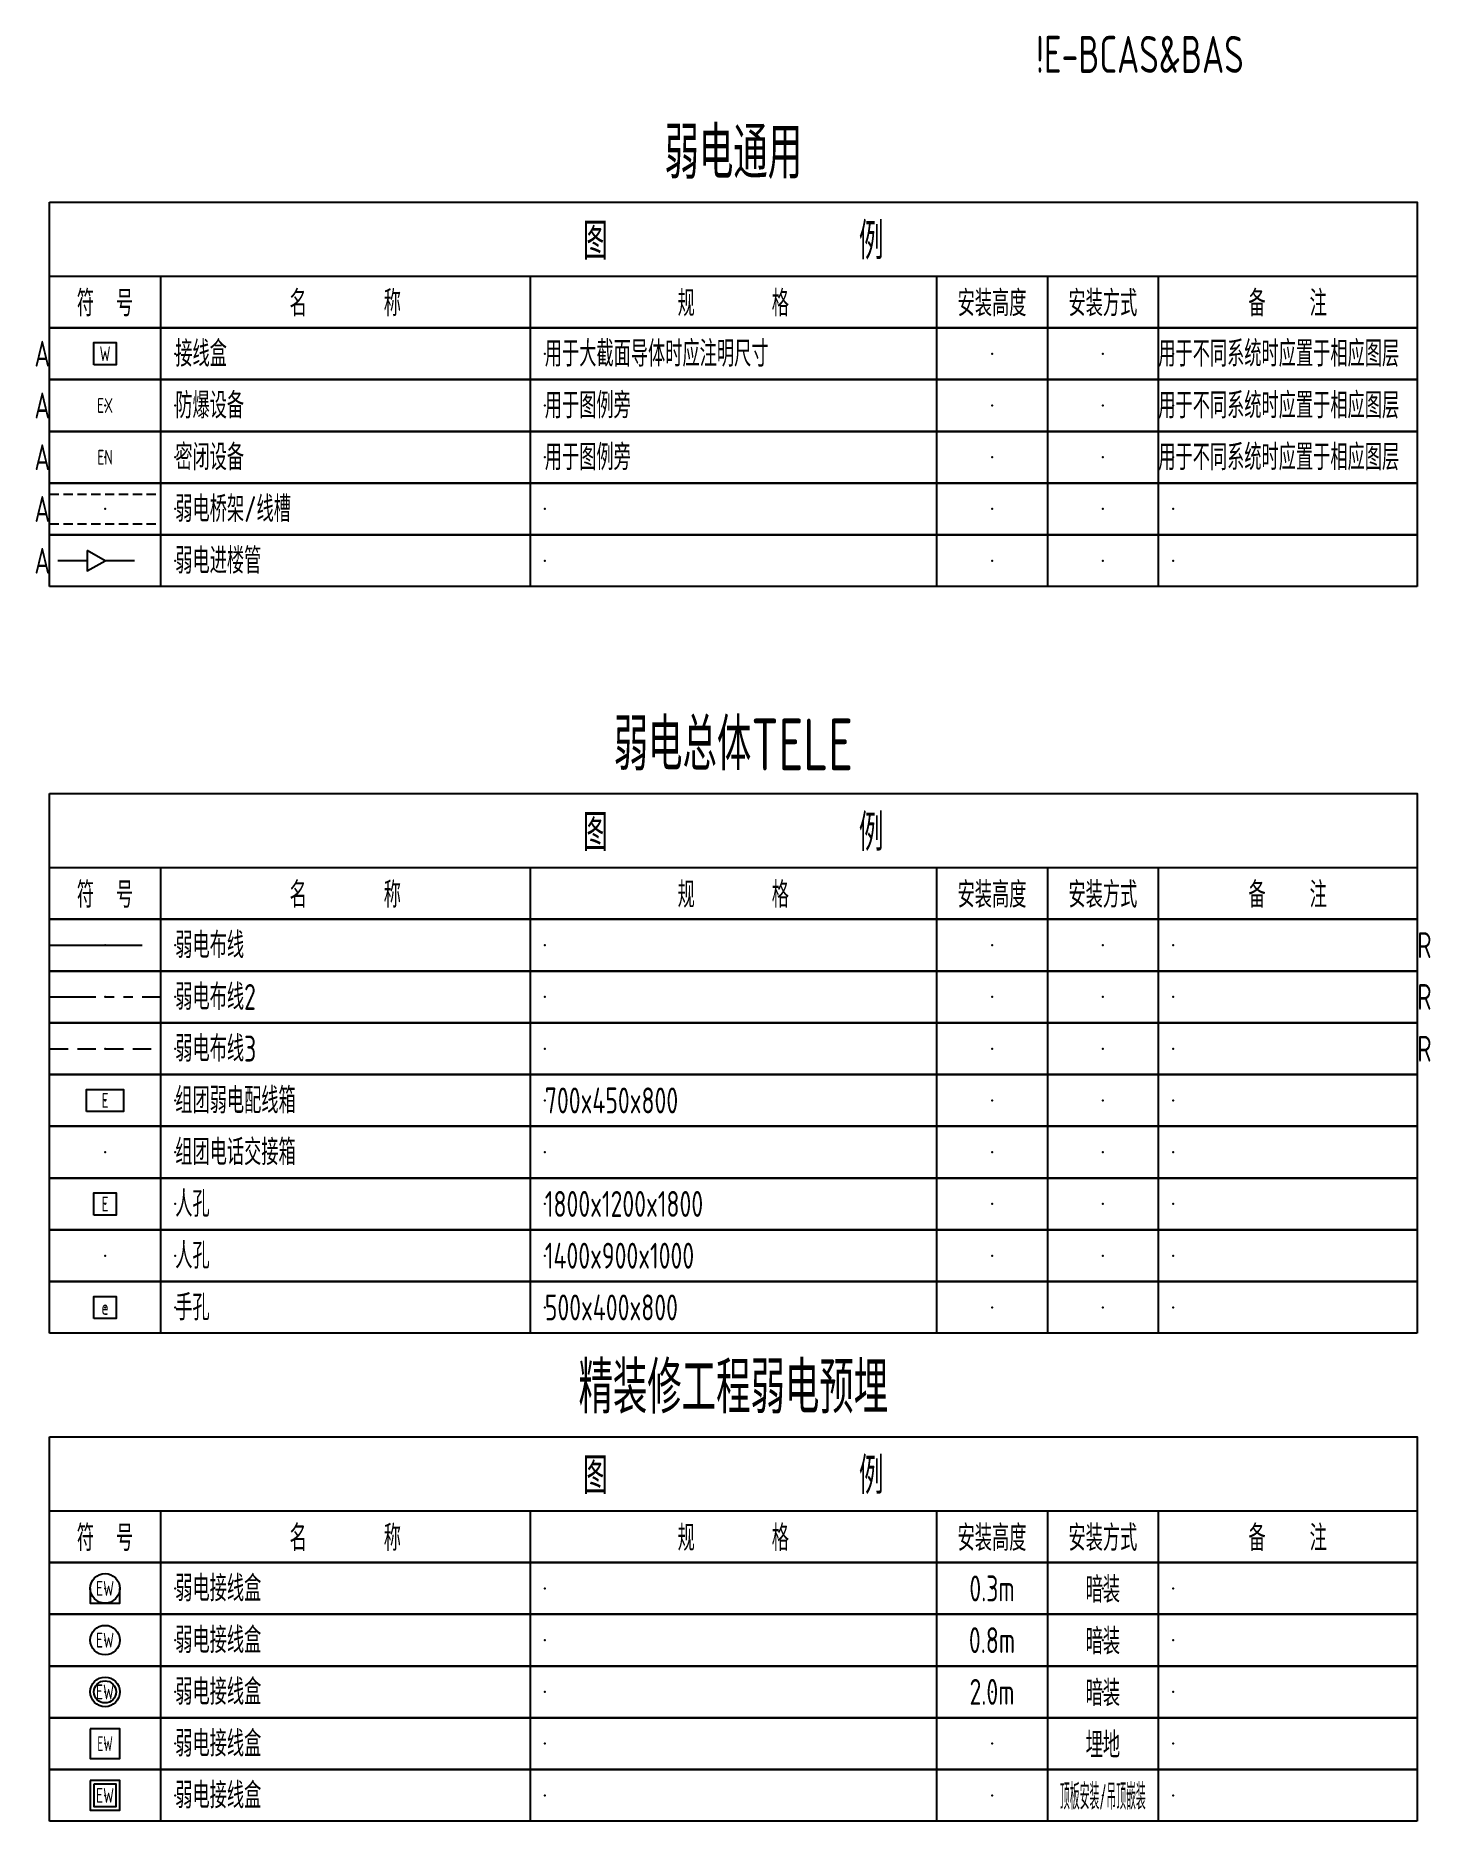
# Model space of a CAD drawing. Extents: x -337 to 273738, y -225 to 2088994.
# Drawn here: x 23274 to 42142, y 407660 to 431812 of the extents above; entities that cross this region are included whole.
import ezdxf
from ezdxf.enums import TextEntityAlignment as Align

# ---------------------------------------------------------------- set-up
doc = ezdxf.new("R2010")
doc.units = 0
doc.header["$LTSCALE"] = 1000
for name, pattern in [('HIDDEN', [0.375, 0.25, -0.125]), ('HIDDEN2', [0.1875, 0.125, -0.0625]), ('PHANTOM', [2.5, 1.25, -0.25, 0.25, -0.25, 0.25, -0.25]), ('PHANTOM2', [1.25, 0.625, -0.125, 0.125, -0.125, 0.125, -0.125])]:
    doc.linetypes.add(name, pattern=pattern)
doc.layers.get('0').update_dxf_attribs({"linetype": 'CONTINUOUS'})
for name, color, linetype in [('E-REQU-EMBD', 90, 'CONTINUOUS'), ('E-TELE-CMTB', 3, 'HIDDEN2'), ('E-TELE-DEVC', 3, 'CONTINUOUS'), ('E-TELE-EQPM', 3, 'CONTINUOUS'), ('E-TELE-WELL', 42, 'CONTINUOUS'), ('E-TELE-WIRE', 4, 'PHANTOM'), ('E-TELE-WIRE2', 4, 'PHANTOM2'), ('E-TELE-WIRE3', 4, 'HIDDEN'), ('E-UNIV-DIAG', 2, 'CONTINUOUS'), ('E-UNIV-EL', 140, 'CONTINUOUS'), ('E-UNIV-NOTE', 6, 'CONTINUOUS')]:
    doc.layers.add(name, color=color, linetype=linetype)
doc.styles.add('TH-STYLE3', font='tssdeng.shx', dxfattribs={"width": 0.65, "bigfont": 'tssdchn.shx'})

msp = doc.modelspace()

# ---------------------------------------------------------------- texts
at = {"layer": 'E-UNIV-NOTE', "style": 'TH-STYLE3', "width": 0.7}
msp.add_text('!E-BCAS&BAS', height=500, dxfattribs=at).set_placement((38212, 431560), align=Align.MIDDLE)

# ---------------------------------------------------------------- blocks, each defined once
blk = doc.blocks.new('E-BKTS2')
for p, q in [((0, 0), (185, 0)), ((0, -7), (0, 0)), ((185, 0), (185, -7)), ((185, -7), (0, -7))]:
    blk.add_line(p, q)
at = {"linetype": 'Continuous'}
for p, q in [((15, 0), (15, -7)), ((65, 0), (65, -7)), ((120, 0), (120, -7)), ((135, 0), (135, -7)), ((150, 0), (150, -7))]:
    blk.add_line(p, q, dxfattribs=at)
for p in [(7.5, -3.5), (17, -3.5), (67, -3.5), (127.5, -3.5), (142.5, -3.5), (152, -3.5)]:
    blk.add_point(p, dxfattribs=at)
blk = doc.blocks.new('E-BCABLE01')
for p, q in [((0, 0), (2, 0)), ((3.2, 0), (5.2, 0))]:
    blk.add_line(p, q)
blk.add_lwpolyline([(3.2, -0.69), (3.2, 0.69), (2, 0)], close=True)
blk = doc.blocks.new('E-BKTS1')
blk.add_line((0, -10), (185, -10))
at = {"linetype": 'Continuous'}
for p, q in [((15, -10), (15, -17)), ((65, -10), (65, -17)), ((120, -10), (120, -17)), ((135, -10), (135, -17)), ((150, -10), (150, -17))]:
    blk.add_line(p, q, dxfattribs=at)
blk.add_lwpolyline([(0, 0), (185, 0), (185, -17), (0, -17)], close=True)
at = {"layer": 'E-UNIV-NOTE', "style": 'TH-STYLE3', "width": 0.7}
for s, height, p in [('图                例', 5, (92.5, -5)), ('安装高度', 3.5, (127.5, -13.5)), ('安装方式', 3.5, (142.5, -13.5))]:
    blk.add_text(s, height=height, dxfattribs=at).set_placement(p, align=Align.MIDDLE)
at = {"layer": 'E-UNIV-NOTE', "linetype": 'Continuous', "style": 'TH-STYLE3', "width": 0.7}
for s, p in [('符  号', (7.5, -13.5)), ('名       称', (40, -13.5)), ('规       格', (92.5, -13.5)), ('备    注', (167.5, -13.5))]:
    blk.add_text(s, height=3.5, dxfattribs=at).set_placement(p, align=Align.MIDDLE)
blk = doc.blocks.new('E-BS001')
blk.add_lwpolyline([(-1.5, -1.5), (-1.5, 1.5), (1.5, 1.5), (1.5, -1.5)], close=True)
at = {"layer": 'E-UNIV-EL', "style": 'TH-STYLE3', "width": 0.7}
blk.add_attdef('SOCKET', text='', height=2, dxfattribs=at).set_placement((0, 0), align=Align.MIDDLE)
blk = doc.blocks.new('弱电通用')
at = {"layer": 'E-TELE-CMTB'}
for p, q in [((0, -3950), (1500, -3950)), ((0, -4350), (1500, -4350))]:
    blk.add_line(p, q, dxfattribs=at)
at = {"layer": 'E-REQU-EMBD', "xscale": 200, "yscale": 200, "zscale": 200, "rotation": 180}
blk.add_blockref('E-BCABLE01', (1150, -4850), dxfattribs=at)
at = {"layer": 'E-TELE-DEVC', "xscale": 100, "yscale": 100, "zscale": 100}
blk.add_blockref('E-BS001', (750, -2050), dxfattribs=at).add_auto_attribs({'SOCKET': 'W'})
at = {"layer": 'E-UNIV-DIAG', "xscale": 100, "yscale": 100, "zscale": 100}
for name, p in [('E-BKTS1', (0, 0)), ('E-BKTS2', (0, -1700)), ('E-BKTS2', (0, -2400)), ('E-BKTS2', (0, -3100)), ('E-BKTS2', (0, -3800)), ('E-BKTS2', (0, -4500))]:
    blk.add_blockref(name, p, dxfattribs=at)
at = {"layer": 'E-TELE-DEVC', "style": 'TH-STYLE3', "width": 0.7}
for s, p in [('EX', (750, -2750)), ('EN', (750, -3450))]:
    blk.add_text(s, height=200, dxfattribs=at).set_placement(p, align=Align.MIDDLE)
at = {"layer": 'E-UNIV-NOTE', "style": 'TH-STYLE3', "width": 0.7}
for s, height, p in [('弱电通用', 700, (9250, 700)), ('A', 350, (-100, -2050)), ('A', 350, (-100, -2750)), ('A', 350, (-100, -3450)), ('A', 350, (-100, -4150)), ('A', 350, (-100, -4850))]:
    blk.add_text(s, height=height, dxfattribs=at).set_placement(p, align=Align.MIDDLE)
for s, p in [('接线盒', (1700, -2050)), ('防爆设备', (1700, -2750)), ('密闭设备', (1700, -3450)), ('弱电桥架/线槽', (1700, -4150)), ('弱电进楼管', (1700, -4850))]:
    blk.add_text(s, height=350, dxfattribs=at).set_placement(p, align=Align.MIDDLE_LEFT)
at = {"layer": 'E-UNIV-NOTE', "color": 1, "style": 'TH-STYLE3', "width": 0.7}
for s, p in [('用于大截面导体时应注明尺寸', (6700, -2050)), ('用于不同系统时应置于相应图层', (15000, -2050)), ('用于图例旁', (6700, -2750)), ('用于不同系统时应置于相应图层', (15000, -2750)), ('用于图例旁', (6700, -3450)), ('用于不同系统时应置于相应图层', (15000, -3450))]:
    blk.add_text(s, height=350, dxfattribs=at).set_placement(p, align=Align.MIDDLE_LEFT)
blk = doc.blocks.new('E-BESITE01')
blk.add_lwpolyline([(-2.5, -1.5), (-2.5, 1.5), (2.5, 1.5), (2.5, -1.5)], close=True)
at = {"layer": 'E-UNIV-EL', "style": 'TH-STYLE3', "width": 0.7}
blk.add_attdef('BOX', text='', height=2, dxfattribs=at).set_placement((0, 0), align=Align.MIDDLE)
blk = doc.blocks.new('E-BESITE11')
blk.add_lwpolyline([(-1.5, -1.5), (-1.5, 1.5), (1.5, 1.5), (1.5, -1.5)], close=True)
at = {"layer": 'E-UNIV-EL', "style": 'TH-STYLE3', "width": 0.7}
blk.add_attdef('FUNCTION', text='', height=2, dxfattribs=at).set_placement((0, 0), align=Align.MIDDLE)
blk = doc.blocks.new('E-BESITE11-1')
blk.add_lwpolyline([(-1.5, -1.5), (-1.5, 1.5), (1.5, 1.5), (1.5, -1.5)], close=True)
at = {"layer": 'E-UNIV-EL', "style": 'TH-STYLE3', "width": 0.7}
blk.add_attdef('FUNCTION', text='', height=2, dxfattribs=at).set_placement((0, 0), align=Align.MIDDLE)
blk = doc.blocks.new('弱电总体')
at = {"layer": 'E-TELE-WIRE'}
blk.add_line((0, -2050), (1500, -2050), dxfattribs=at)
at = {"layer": 'E-TELE-WIRE2'}
blk.add_line((0, -2750), (1500, -2750), dxfattribs=at)
at = {"layer": 'E-TELE-WIRE3'}
blk.add_line((0, -3450), (1500, -3450), dxfattribs=at)
at = {"layer": 'E-TELE-EQPM', "xscale": 100, "yscale": 100, "zscale": 100}
blk.add_blockref('E-BESITE01', (750, -4150), dxfattribs=at).add_auto_attribs({'BOX': 'E'})
at = {"layer": 'E-TELE-WELL', "xscale": 100, "yscale": 100, "zscale": 100}
for name, p, values in [('E-BESITE11', (750, -5550), {'FUNCTION': 'E'}), ('E-BESITE11-1', (750, -6950), {'FUNCTION': 'e'})]:
    blk.add_blockref(name, p, dxfattribs=at).add_auto_attribs(values)
at = {"layer": 'E-UNIV-DIAG', "xscale": 100, "yscale": 100, "zscale": 100}
for name, p in [('E-BKTS1', (0, 0)), ('E-BKTS2', (0, -1700)), ('E-BKTS2', (0, -2400)), ('E-BKTS2', (0, -3100)), ('E-BKTS2', (0, -3800)), ('E-BKTS2', (0, -4500)), ('E-BKTS2', (0, -5200)), ('E-BKTS2', (0, -5900)), ('E-BKTS2', (0, -6600))]:
    blk.add_blockref(name, p, dxfattribs=at)
at = {"layer": 'E-UNIV-NOTE', "style": 'TH-STYLE3', "width": 0.7}
for s, height, p in [('弱电总体TELE', 700, (9250, 700)), ('R', 350, (18600, -2050)), ('R', 350, (18600, -2750)), ('R', 350, (18600, -3450))]:
    blk.add_text(s, height=height, dxfattribs=at).set_placement(p, align=Align.MIDDLE)
for s, p in [('弱电布线', (1700, -2050)), ('弱电布线2', (1700, -2750)), ('弱电布线3', (1700, -3450)), ('组团弱电配线箱', (1700, -4150)), ('700x450x800', (6700, -4150)), ('组团电话交接箱', (1700, -4850)), ('人孔', (1700, -5550)), ('1800x1200x1800', (6700, -5550)), ('人孔', (1700, -6250)), ('1400x900x1000', (6700, -6250)), ('手孔', (1700, -6950)), ('500x400x800', (6700, -6950))]:
    blk.add_text(s, height=350, dxfattribs=at).set_placement(p, align=Align.MIDDLE_LEFT)
blk = doc.blocks.new('E-BTELE90')
blk.add_lwpolyline([(-2, 0), (-2, -2), (2, -2), (2, 0)])
blk.add_circle((0, 0), 2)
at = {"layer": 'E-UNIV-EL', "style": 'TH-STYLE3', "width": 0.7}
blk.add_attdef('SOCKET', text='', height=2, dxfattribs=at).set_placement((0, 0), align=Align.MIDDLE)
blk = doc.blocks.new('E-BTELE91')
blk.add_circle((0, 0), 2)
at = {"layer": 'E-UNIV-EL', "style": 'TH-STYLE3', "width": 0.7}
blk.add_attdef('SOCKET', text='', height=2, dxfattribs=at).set_placement((0, 0), align=Align.MIDDLE)
blk = doc.blocks.new('E-BTELE91-1')
blk.add_circle((0, 0), 2)
at = {"layer": 'E-UNIV-EL'}
blk.add_circle((0, 0), 1.5, dxfattribs=at)
at = {"layer": 'E-UNIV-EL', "style": 'TH-STYLE3', "width": 0.7}
blk.add_attdef('SOCKET', text='', height=2, dxfattribs=at).set_placement((0, 0), align=Align.MIDDLE)
blk = doc.blocks.new('E-BTELE91-2')
blk.add_lwpolyline([(-2, 2), (-2, -2), (2, -2), (2, 2)], close=True)
at = {"layer": 'E-UNIV-EL', "style": 'TH-STYLE3', "width": 0.6}
blk.add_attdef('SOCKET', text='', height=2, dxfattribs=at).set_placement((0, 0), align=Align.MIDDLE)
blk = doc.blocks.new('E-BTELE91-3')
blk.add_lwpolyline([(-2, 2), (-2, -2), (2, -2), (2, 2)], close=True)
at = {"layer": 'E-UNIV-EL'}
blk.add_lwpolyline([(-1.5, 1.5), (-1.5, -1.5), (1.5, -1.5), (1.5, 1.5)], close=True, dxfattribs=at)
at = {"layer": 'E-UNIV-EL', "style": 'TH-STYLE3', "width": 0.7}
blk.add_attdef('SOCKET', text='', height=2, dxfattribs=at).set_placement((0, 0), align=Align.MIDDLE)
blk = doc.blocks.new('精装修工程弱电预埋')
at = {"layer": 'E-TELE-DEVC', "xscale": 100, "yscale": 100, "zscale": 100}
for name, p in [('E-BTELE90', (750, -2050)), ('E-BTELE91', (750, -2750)), ('E-BTELE91-1', (750, -3450)), ('E-BTELE91-2', (750, -4150)), ('E-BTELE91-3', (750, -4850))]:
    blk.add_blockref(name, p, dxfattribs=at).add_auto_attribs({'SOCKET': 'EW'})
at = {"layer": 'E-UNIV-DIAG', "xscale": 100, "yscale": 100, "zscale": 100}
for name, p in [('E-BKTS1', (0, 0)), ('E-BKTS2', (0, -1700)), ('E-BKTS2', (0, -2400)), ('E-BKTS2', (0, -3100)), ('E-BKTS2', (0, -3800)), ('E-BKTS2', (0, -4500))]:
    blk.add_blockref(name, p, dxfattribs=at)
at = {"layer": 'E-UNIV-NOTE', "style": 'TH-STYLE3'}
for s, height, width, p in [('精装修工程弱电预埋', 700, 0.7, (9250, 700)), ('0.3m', 350, 0.7, (12750, -2050)), ('暗装', 350, 0.7, (14250, -2050)), ('0.8m', 350, 0.7, (12750, -2750)), ('暗装', 350, 0.7, (14250, -2750)), ('2.0m', 350, 0.7, (12750, -3450)), ('暗装', 350, 0.7, (14250, -3450)), ('埋地', 350, 0.7, (14250, -4150)), ('顶板安装/吊顶嵌装', 350, 0.4, (14250, -4850))]:
    blk.add_text(s, height=height, dxfattribs=dict(at, width=width)).set_placement(p, align=Align.MIDDLE)
at = {"layer": 'E-UNIV-NOTE', "linetype": 'Continuous', "style": 'TH-STYLE3', "width": 0.7}
for p in [(1700, -2050), (1700, -2750), (1700, -3450), (1700, -4150), (1700, -4850)]:
    blk.add_text('弱电接线盒', height=350, dxfattribs=at).set_placement(p, align=Align.MIDDLE_LEFT)

# ---------------------------------------------------------------- block references
for name, p in [('弱电通用', (23462, 429560)), ('弱电总体', (23462, 421560)), ('精装修工程弱电预埋', (23462, 412860))]:
    msp.add_blockref(name, p)

msp.set_redraw_order([(e.dxf.handle, doc.entitydb.next_handle()) for e in msp.query("TEXT MTEXT ATTDEF DIMENSION ARC_DIMENSION")])  # texts and dimensions are drawn at this point

doc.saveas('drawing.dxf')
